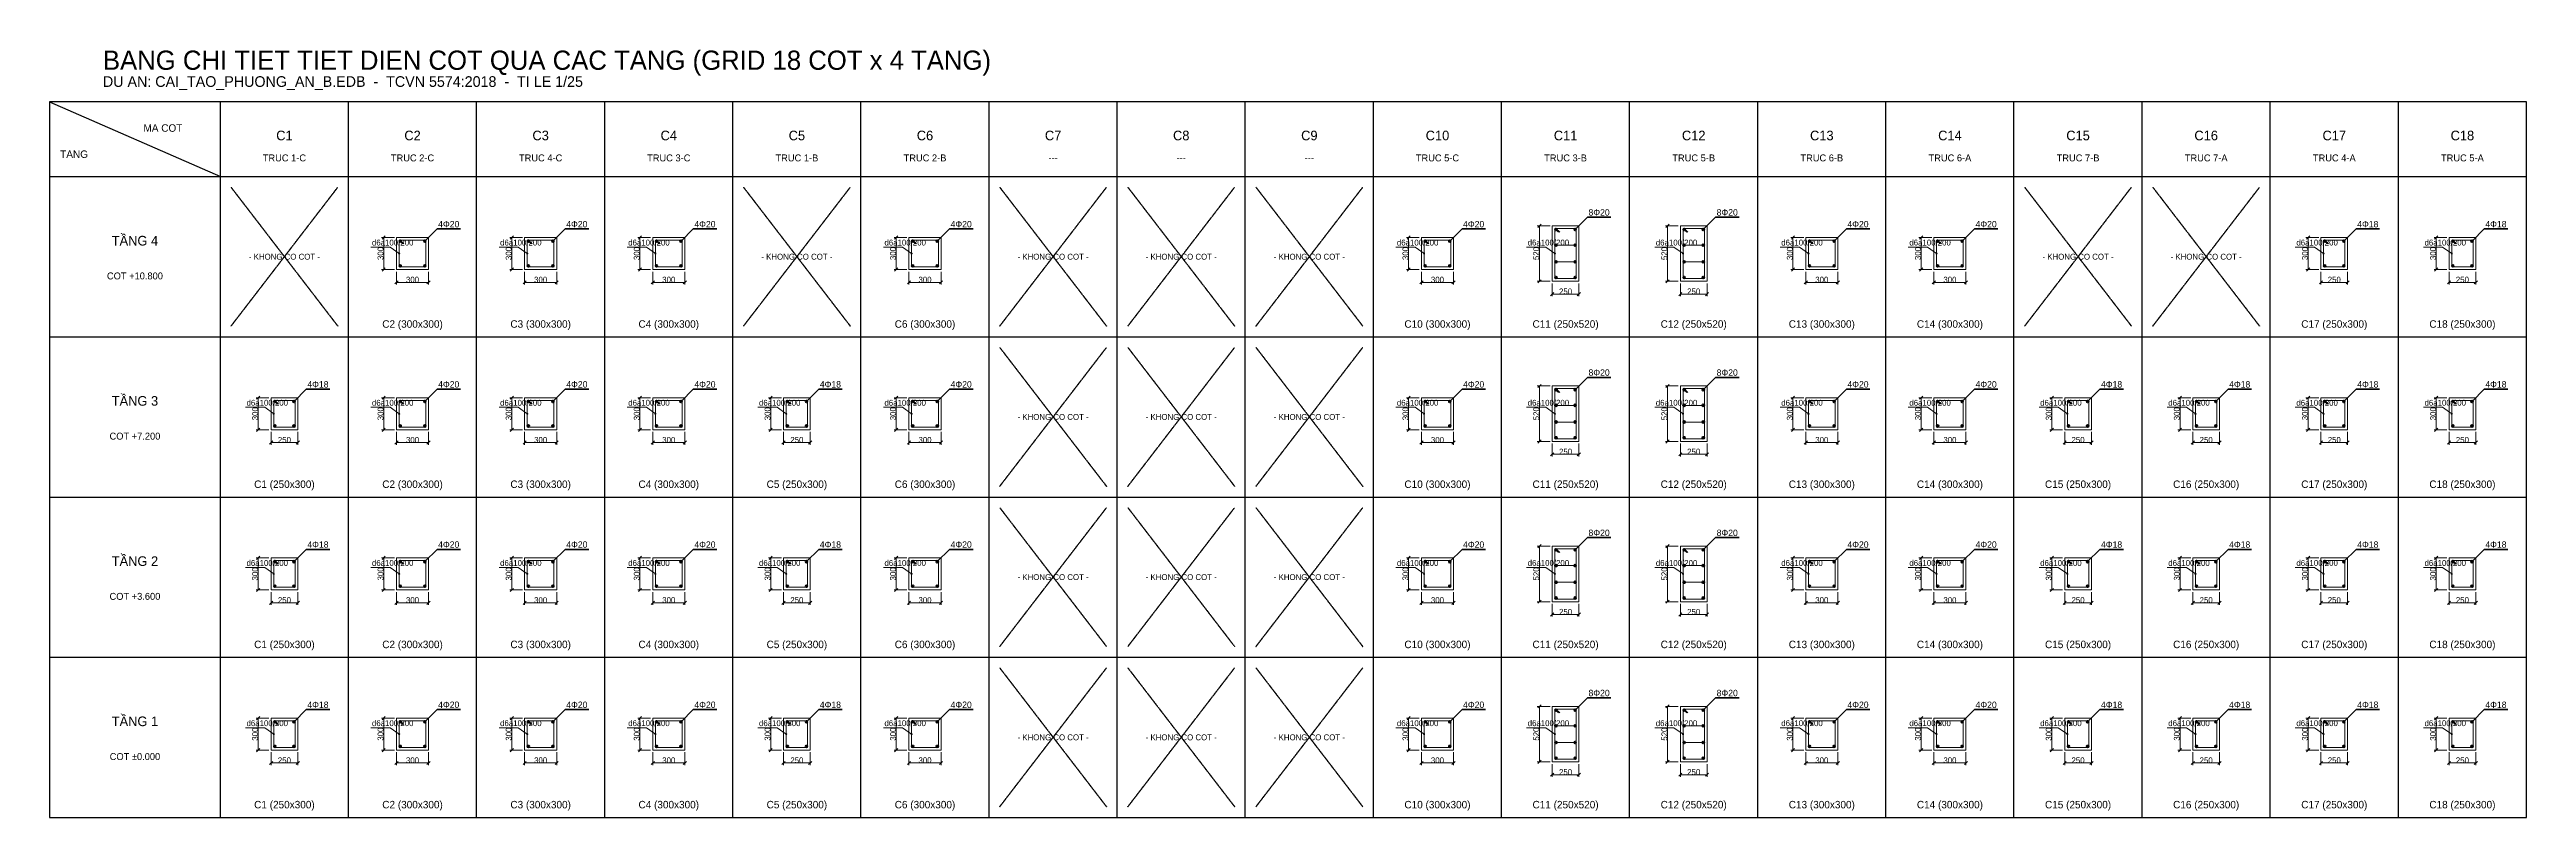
# Model space of a CAD drawing. Header units: metres. Extents: x 0 to 23200, y 0 to 7190.
import ezdxf
from ezdxf.enums import TextEntityAlignment as Align

# ---------------------------------------------------------------- set-up
doc = ezdxf.new("R2010")
doc.units = ezdxf.units.M
doc.linetypes.add('DASHED', pattern=[1.524, 1.27, -0.254])
for name, color, linetype, lineweight in [('BE_TONG', 7, 'Continuous', 15), ('COT_DAI', 4, 'Continuous', 15), ('DIM', 3, 'Continuous', 9), ('KHUNG_GRID', 8, 'Continuous', 25), ('TEXT', 7, 'Continuous', 15), ('THEP_CHU', 1, 'Continuous', 50)]:
    doc.layers.add(name, color=color, linetype=linetype, lineweight=lineweight)

msp = doc.modelspace()

# ---------------------------------------------------------------- hatches: boundary and pattern name
at = {"layer": 'THEP_CHU'}
for points in [[(3275, 5395), (3285, 5405), (3295, 5395), (3285, 5385)], [(3505, 5395), (3515, 5405), (3525, 5395), (3515, 5385)], [(4475, 5395), (4485, 5405), (4495, 5395), (4485, 5385)], [(4705, 5395), (4715, 5405), (4725, 5395), (4715, 5385)], [(5675, 5395), (5685, 5405), (5695, 5395), (5685, 5385)], [(5905, 5395), (5915, 5405), (5925, 5395), (5915, 5385)], [(8075, 5395), (8085, 5405), (8095, 5395), (8085, 5385)], [(8305, 5395), (8315, 5405), (8325, 5395), (8315, 5385)], [(12875, 5395), (12885, 5405), (12895, 5395), (12885, 5385)], [(13105, 5395), (13115, 5405), (13125, 5395), (13115, 5385)], [(14100, 5505), (14110, 5515), (14120, 5505), (14110, 5495)], [(14100, 5358), (14110, 5368), (14120, 5358), (14110, 5348)], [(14280, 5505), (14290, 5515), (14300, 5505), (14290, 5495)], [(14280, 5358), (14290, 5368), (14300, 5358), (14290, 5348)], [(15300, 5505), (15310, 5515), (15320, 5505), (15310, 5495)], [(15300, 5358), (15310, 5368), (15320, 5358), (15310, 5348)], [(15480, 5505), (15490, 5515), (15500, 5505), (15490, 5495)], [(15480, 5358), (15490, 5368), (15500, 5358), (15490, 5348)], [(16475, 5395), (16485, 5405), (16495, 5395), (16485, 5385)], [(16705, 5395), (16715, 5405), (16725, 5395), (16715, 5385)], [(17675, 5395), (17685, 5405), (17695, 5395), (17685, 5385)], [(17905, 5395), (17915, 5405), (17925, 5395), (17915, 5385)], [(21300, 5395), (21310, 5405), (21320, 5395), (21310, 5385)], [(21480, 5395), (21490, 5405), (21500, 5395), (21490, 5385)], [(22500, 5395), (22510, 5405), (22520, 5395), (22510, 5385)], [(22680, 5395), (22690, 5405), (22700, 5395), (22690, 5385)], [(3275, 5165), (3285, 5175), (3295, 5165), (3285, 5155)], [(3505, 5165), (3515, 5175), (3525, 5165), (3515, 5155)], [(4475, 5165), (4485, 5175), (4495, 5165), (4485, 5155)], [(4705, 5165), (4715, 5175), (4725, 5165), (4715, 5155)], [(5675, 5165), (5685, 5175), (5695, 5165), (5685, 5155)], [(5905, 5165), (5915, 5175), (5925, 5165), (5915, 5155)], [(8075, 5165), (8085, 5175), (8095, 5165), (8085, 5155)], [(8305, 5165), (8315, 5175), (8325, 5165), (8315, 5155)], [(12875, 5165), (12885, 5175), (12895, 5165), (12885, 5155)], [(13105, 5165), (13115, 5175), (13125, 5165), (13115, 5155)], [(14100, 5202), (14110, 5212), (14120, 5202), (14110, 5192)], [(14280, 5202), (14290, 5212), (14300, 5202), (14290, 5192)], [(15300, 5202), (15310, 5212), (15320, 5202), (15310, 5192)], [(15480, 5202), (15490, 5212), (15500, 5202), (15490, 5192)], [(16475, 5165), (16485, 5175), (16495, 5165), (16485, 5155)], [(16705, 5165), (16715, 5175), (16725, 5165), (16715, 5155)], [(17675, 5165), (17685, 5175), (17695, 5165), (17685, 5155)], [(17905, 5165), (17915, 5175), (17925, 5165), (17915, 5155)], [(21300, 5165), (21310, 5175), (21320, 5165), (21310, 5155)], [(21480, 5165), (21490, 5175), (21500, 5165), (21490, 5155)], [(22500, 5165), (22510, 5175), (22520, 5165), (22510, 5155)], [(22680, 5165), (22690, 5175), (22700, 5165), (22690, 5155)], [(14100, 5055), (14110, 5065), (14120, 5055), (14110, 5045)], [(14280, 5055), (14290, 5065), (14300, 5055), (14290, 5045)], [(15300, 5055), (15310, 5065), (15320, 5055), (15310, 5045)], [(15480, 5055), (15490, 5065), (15500, 5055), (15490, 5045)], [(14100, 4005), (14110, 4015), (14120, 4005), (14110, 3995)], [(14280, 4005), (14290, 4015), (14300, 4005), (14290, 3995)], [(15300, 4005), (15310, 4015), (15320, 4005), (15310, 3995)], [(15480, 4005), (15490, 4015), (15500, 4005), (15490, 3995)], [(2100, 3895), (2110, 3905), (2120, 3895), (2110, 3885)], [(2280, 3895), (2290, 3905), (2300, 3895), (2290, 3885)], [(3275, 3895), (3285, 3905), (3295, 3895), (3285, 3885)], [(3505, 3895), (3515, 3905), (3525, 3895), (3515, 3885)], [(4475, 3895), (4485, 3905), (4495, 3895), (4485, 3885)], [(4705, 3895), (4715, 3905), (4725, 3895), (4715, 3885)], [(5675, 3895), (5685, 3905), (5695, 3895), (5685, 3885)], [(5905, 3895), (5915, 3905), (5925, 3895), (5915, 3885)], [(6900, 3895), (6910, 3905), (6920, 3895), (6910, 3885)], [(7080, 3895), (7090, 3905), (7100, 3895), (7090, 3885)], [(8075, 3895), (8085, 3905), (8095, 3895), (8085, 3885)], [(8305, 3895), (8315, 3905), (8325, 3895), (8315, 3885)], [(12875, 3895), (12885, 3905), (12895, 3895), (12885, 3885)], [(13105, 3895), (13115, 3905), (13125, 3895), (13115, 3885)], [(14100, 3858), (14110, 3868), (14120, 3858), (14110, 3848)], [(14280, 3858), (14290, 3868), (14300, 3858), (14290, 3848)], [(15300, 3858), (15310, 3868), (15320, 3858), (15310, 3848)], [(15480, 3858), (15490, 3868), (15500, 3858), (15490, 3848)], [(16475, 3895), (16485, 3905), (16495, 3895), (16485, 3885)], [(16705, 3895), (16715, 3905), (16725, 3895), (16715, 3885)], [(17675, 3895), (17685, 3905), (17695, 3895), (17685, 3885)], [(17905, 3895), (17915, 3905), (17925, 3895), (17915, 3885)], [(18900, 3895), (18910, 3905), (18920, 3895), (18910, 3885)], [(19080, 3895), (19090, 3905), (19100, 3895), (19090, 3885)], [(20100, 3895), (20110, 3905), (20120, 3895), (20110, 3885)], [(20280, 3895), (20290, 3905), (20300, 3895), (20290, 3885)], [(21300, 3895), (21310, 3905), (21320, 3895), (21310, 3885)], [(21480, 3895), (21490, 3905), (21500, 3895), (21490, 3885)], [(22500, 3895), (22510, 3905), (22520, 3895), (22510, 3885)], [(22680, 3895), (22690, 3905), (22700, 3895), (22690, 3885)], [(2100, 3665), (2110, 3675), (2120, 3665), (2110, 3655)], [(2280, 3665), (2290, 3675), (2300, 3665), (2290, 3655)], [(3275, 3665), (3285, 3675), (3295, 3665), (3285, 3655)], [(3505, 3665), (3515, 3675), (3525, 3665), (3515, 3655)], [(4475, 3665), (4485, 3675), (4495, 3665), (4485, 3655)], [(4705, 3665), (4715, 3675), (4725, 3665), (4715, 3655)], [(5675, 3665), (5685, 3675), (5695, 3665), (5685, 3655)], [(5905, 3665), (5915, 3675), (5925, 3665), (5915, 3655)], [(6900, 3665), (6910, 3675), (6920, 3665), (6910, 3655)], [(7080, 3665), (7090, 3675), (7100, 3665), (7090, 3655)], [(8075, 3665), (8085, 3675), (8095, 3665), (8085, 3655)], [(8305, 3665), (8315, 3675), (8325, 3665), (8315, 3655)], [(12875, 3665), (12885, 3675), (12895, 3665), (12885, 3655)], [(13105, 3665), (13115, 3675), (13125, 3665), (13115, 3655)], [(14100, 3702), (14110, 3712), (14120, 3702), (14110, 3692)], [(14100, 3555), (14110, 3565), (14120, 3555), (14110, 3545)], [(14280, 3702), (14290, 3712), (14300, 3702), (14290, 3692)], [(14280, 3555), (14290, 3565), (14300, 3555), (14290, 3545)], [(15300, 3702), (15310, 3712), (15320, 3702), (15310, 3692)], [(15300, 3555), (15310, 3565), (15320, 3555), (15310, 3545)], [(15480, 3702), (15490, 3712), (15500, 3702), (15490, 3692)], [(15480, 3555), (15490, 3565), (15500, 3555), (15490, 3545)], [(16475, 3665), (16485, 3675), (16495, 3665), (16485, 3655)], [(16705, 3665), (16715, 3675), (16725, 3665), (16715, 3655)], [(17675, 3665), (17685, 3675), (17695, 3665), (17685, 3655)], [(17905, 3665), (17915, 3675), (17925, 3665), (17915, 3655)], [(18900, 3665), (18910, 3675), (18920, 3665), (18910, 3655)], [(19080, 3665), (19090, 3675), (19100, 3665), (19090, 3655)], [(20100, 3665), (20110, 3675), (20120, 3665), (20110, 3655)], [(20280, 3665), (20290, 3675), (20300, 3665), (20290, 3655)], [(21300, 3665), (21310, 3675), (21320, 3665), (21310, 3655)], [(21480, 3665), (21490, 3675), (21500, 3665), (21490, 3655)], [(22500, 3665), (22510, 3675), (22520, 3665), (22510, 3655)], [(22680, 3665), (22690, 3675), (22700, 3665), (22690, 3655)], [(2100, 2395), (2110, 2405), (2120, 2395), (2110, 2385)], [(2280, 2395), (2290, 2405), (2300, 2395), (2290, 2385)], [(3275, 2395), (3285, 2405), (3295, 2395), (3285, 2385)], [(3505, 2395), (3515, 2405), (3525, 2395), (3515, 2385)], [(4475, 2395), (4485, 2405), (4495, 2395), (4485, 2385)], [(4705, 2395), (4715, 2405), (4725, 2395), (4715, 2385)], [(5675, 2395), (5685, 2405), (5695, 2395), (5685, 2385)], [(5905, 2395), (5915, 2405), (5925, 2395), (5915, 2385)], [(6900, 2395), (6910, 2405), (6920, 2395), (6910, 2385)], [(7080, 2395), (7090, 2405), (7100, 2395), (7090, 2385)], [(8075, 2395), (8085, 2405), (8095, 2395), (8085, 2385)], [(8305, 2395), (8315, 2405), (8325, 2395), (8315, 2385)], [(12875, 2395), (12885, 2405), (12895, 2395), (12885, 2385)], [(13105, 2395), (13115, 2405), (13125, 2395), (13115, 2385)], [(14100, 2505), (14110, 2515), (14120, 2505), (14110, 2495)], [(14100, 2358), (14110, 2368), (14120, 2358), (14110, 2348)], [(14280, 2505), (14290, 2515), (14300, 2505), (14290, 2495)], [(14280, 2358), (14290, 2368), (14300, 2358), (14290, 2348)], [(15300, 2505), (15310, 2515), (15320, 2505), (15310, 2495)], [(15300, 2358), (15310, 2368), (15320, 2358), (15310, 2348)], [(15480, 2505), (15490, 2515), (15500, 2505), (15490, 2495)], [(15480, 2358), (15490, 2368), (15500, 2358), (15490, 2348)], [(16475, 2395), (16485, 2405), (16495, 2395), (16485, 2385)], [(16705, 2395), (16715, 2405), (16725, 2395), (16715, 2385)], [(17675, 2395), (17685, 2405), (17695, 2395), (17685, 2385)], [(17905, 2395), (17915, 2405), (17925, 2395), (17915, 2385)], [(18900, 2395), (18910, 2405), (18920, 2395), (18910, 2385)], [(19080, 2395), (19090, 2405), (19100, 2395), (19090, 2385)], [(20100, 2395), (20110, 2405), (20120, 2395), (20110, 2385)], [(20280, 2395), (20290, 2405), (20300, 2395), (20290, 2385)], [(21300, 2395), (21310, 2405), (21320, 2395), (21310, 2385)], [(21480, 2395), (21490, 2405), (21500, 2395), (21490, 2385)], [(22500, 2395), (22510, 2405), (22520, 2395), (22510, 2385)], [(22680, 2395), (22690, 2405), (22700, 2395), (22690, 2385)], [(2100, 2165), (2110, 2175), (2120, 2165), (2110, 2155)], [(2280, 2165), (2290, 2175), (2300, 2165), (2290, 2155)], [(3275, 2165), (3285, 2175), (3295, 2165), (3285, 2155)], [(3505, 2165), (3515, 2175), (3525, 2165), (3515, 2155)], [(4475, 2165), (4485, 2175), (4495, 2165), (4485, 2155)], [(4705, 2165), (4715, 2175), (4725, 2165), (4715, 2155)], [(5675, 2165), (5685, 2175), (5695, 2165), (5685, 2155)], [(5905, 2165), (5915, 2175), (5925, 2165), (5915, 2155)], [(6900, 2165), (6910, 2175), (6920, 2165), (6910, 2155)], [(7080, 2165), (7090, 2175), (7100, 2165), (7090, 2155)], [(8075, 2165), (8085, 2175), (8095, 2165), (8085, 2155)], [(8305, 2165), (8315, 2175), (8325, 2165), (8315, 2155)], [(12875, 2165), (12885, 2175), (12895, 2165), (12885, 2155)], [(13105, 2165), (13115, 2175), (13125, 2165), (13115, 2155)], [(14100, 2202), (14110, 2212), (14120, 2202), (14110, 2192)], [(14280, 2202), (14290, 2212), (14300, 2202), (14290, 2192)], [(15300, 2202), (15310, 2212), (15320, 2202), (15310, 2192)], [(15480, 2202), (15490, 2212), (15500, 2202), (15490, 2192)], [(16475, 2165), (16485, 2175), (16495, 2165), (16485, 2155)], [(16705, 2165), (16715, 2175), (16725, 2165), (16715, 2155)], [(17675, 2165), (17685, 2175), (17695, 2165), (17685, 2155)], [(17905, 2165), (17915, 2175), (17925, 2165), (17915, 2155)], [(18900, 2165), (18910, 2175), (18920, 2165), (18910, 2155)], [(19080, 2165), (19090, 2175), (19100, 2165), (19090, 2155)], [(20100, 2165), (20110, 2175), (20120, 2165), (20110, 2155)], [(20280, 2165), (20290, 2175), (20300, 2165), (20290, 2155)], [(21300, 2165), (21310, 2175), (21320, 2165), (21310, 2155)], [(21480, 2165), (21490, 2175), (21500, 2165), (21490, 2155)], [(22500, 2165), (22510, 2175), (22520, 2165), (22510, 2155)], [(22680, 2165), (22690, 2175), (22700, 2165), (22690, 2155)], [(14100, 2055), (14110, 2065), (14120, 2055), (14110, 2045)], [(14280, 2055), (14290, 2065), (14300, 2055), (14290, 2045)], [(15300, 2055), (15310, 2065), (15320, 2055), (15310, 2045)], [(15480, 2055), (15490, 2065), (15500, 2055), (15490, 2045)], [(14100, 1005), (14110, 1015), (14120, 1005), (14110, 995)], [(14280, 1005), (14290, 1015), (14300, 1005), (14290, 995)], [(15300, 1005), (15310, 1015), (15320, 1005), (15310, 995)], [(15480, 1005), (15490, 1015), (15500, 1005), (15490, 995)], [(2100, 895), (2110, 905), (2120, 895), (2110, 885)], [(2280, 895), (2290, 905), (2300, 895), (2290, 885)], [(3275, 895), (3285, 905), (3295, 895), (3285, 885)], [(3505, 895), (3515, 905), (3525, 895), (3515, 885)], [(4475, 895), (4485, 905), (4495, 895), (4485, 885)], [(4705, 895), (4715, 905), (4725, 895), (4715, 885)], [(5675, 895), (5685, 905), (5695, 895), (5685, 885)], [(5905, 895), (5915, 905), (5925, 895), (5915, 885)], [(6900, 895), (6910, 905), (6920, 895), (6910, 885)], [(7080, 895), (7090, 905), (7100, 895), (7090, 885)], [(8075, 895), (8085, 905), (8095, 895), (8085, 885)], [(8305, 895), (8315, 905), (8325, 895), (8315, 885)], [(12875, 895), (12885, 905), (12895, 895), (12885, 885)], [(13105, 895), (13115, 905), (13125, 895), (13115, 885)], [(14100, 858), (14110, 868), (14120, 858), (14110, 848)], [(14100, 702), (14110, 712), (14120, 702), (14110, 692)], [(14280, 858), (14290, 868), (14300, 858), (14290, 848)], [(14280, 702), (14290, 712), (14300, 702), (14290, 692)], [(15300, 858), (15310, 868), (15320, 858), (15310, 848)], [(15300, 702), (15310, 712), (15320, 702), (15310, 692)], [(15480, 858), (15490, 868), (15500, 858), (15490, 848)], [(15480, 702), (15490, 712), (15500, 702), (15490, 692)], [(16475, 895), (16485, 905), (16495, 895), (16485, 885)], [(16705, 895), (16715, 905), (16725, 895), (16715, 885)], [(17675, 895), (17685, 905), (17695, 895), (17685, 885)], [(17905, 895), (17915, 905), (17925, 895), (17915, 885)], [(18900, 895), (18910, 905), (18920, 895), (18910, 885)], [(19080, 895), (19090, 905), (19100, 895), (19090, 885)], [(20100, 895), (20110, 905), (20120, 895), (20110, 885)], [(20280, 895), (20290, 905), (20300, 895), (20290, 885)], [(21300, 895), (21310, 905), (21320, 895), (21310, 885)], [(21480, 895), (21490, 905), (21500, 895), (21490, 885)], [(22500, 895), (22510, 905), (22520, 895), (22510, 885)], [(22680, 895), (22690, 905), (22700, 895), (22690, 885)], [(2100, 665), (2110, 675), (2120, 665), (2110, 655)], [(2280, 665), (2290, 675), (2300, 665), (2290, 655)], [(3275, 665), (3285, 675), (3295, 665), (3285, 655)], [(3505, 665), (3515, 675), (3525, 665), (3515, 655)], [(4475, 665), (4485, 675), (4495, 665), (4485, 655)], [(4705, 665), (4715, 675), (4725, 665), (4715, 655)], [(5675, 665), (5685, 675), (5695, 665), (5685, 655)], [(5905, 665), (5915, 675), (5925, 665), (5915, 655)], [(6900, 665), (6910, 675), (6920, 665), (6910, 655)], [(7080, 665), (7090, 675), (7100, 665), (7090, 655)], [(8075, 665), (8085, 675), (8095, 665), (8085, 655)], [(8305, 665), (8315, 675), (8325, 665), (8315, 655)], [(12875, 665), (12885, 675), (12895, 665), (12885, 655)], [(13105, 665), (13115, 675), (13125, 665), (13115, 655)], [(14100, 555), (14110, 565), (14120, 555), (14110, 545)], [(14280, 555), (14290, 565), (14300, 555), (14290, 545)], [(15300, 555), (15310, 565), (15320, 555), (15310, 545)], [(15480, 555), (15490, 565), (15500, 555), (15490, 545)], [(16475, 665), (16485, 675), (16495, 665), (16485, 655)], [(16705, 665), (16715, 675), (16725, 665), (16715, 655)], [(17675, 665), (17685, 675), (17695, 665), (17685, 655)], [(17905, 665), (17915, 675), (17925, 665), (17915, 655)], [(18900, 665), (18910, 675), (18920, 665), (18910, 655)], [(19080, 665), (19090, 675), (19100, 665), (19090, 655)], [(20100, 665), (20110, 675), (20120, 665), (20110, 655)], [(20280, 665), (20290, 675), (20300, 665), (20290, 655)], [(21300, 665), (21310, 675), (21320, 665), (21310, 655)], [(21480, 665), (21490, 675), (21500, 665), (21490, 655)], [(22500, 665), (22510, 675), (22520, 665), (22510, 655)], [(22680, 665), (22690, 675), (22700, 665), (22690, 655)]]:
    msp.add_hatch(color=1, dxfattribs=at).paths.add_polyline_path(points)

# ---------------------------------------------------------------- linework, layer by layer
at = {"layer": 'BE_TONG'}
for points in [[(3250, 5130), (3550, 5130), (3550, 5430), (3250, 5430), (3250, 5130)], [(4450, 5130), (4750, 5130), (4750, 5430), (4450, 5430), (4450, 5130)], [(5650, 5130), (5950, 5130), (5950, 5430), (5650, 5430), (5650, 5130)], [(8050, 5130), (8350, 5130), (8350, 5430), (8050, 5430), (8050, 5130)], [(12850, 5130), (13150, 5130), (13150, 5430), (12850, 5430), (12850, 5130)], [(14075, 5020), (14325, 5020), (14325, 5540), (14075, 5540), (14075, 5020)], [(15275, 5020), (15525, 5020), (15525, 5540), (15275, 5540), (15275, 5020)], [(16450, 5130), (16750, 5130), (16750, 5430), (16450, 5430), (16450, 5130)], [(17650, 5130), (17950, 5130), (17950, 5430), (17650, 5430), (17650, 5130)], [(21275, 5130), (21525, 5130), (21525, 5430), (21275, 5430), (21275, 5130)], [(22475, 5130), (22725, 5130), (22725, 5430), (22475, 5430), (22475, 5130)], [(14075, 3520), (14325, 3520), (14325, 4040), (14075, 4040), (14075, 3520)], [(15275, 3520), (15525, 3520), (15525, 4040), (15275, 4040), (15275, 3520)], [(2075, 3630), (2325, 3630), (2325, 3930), (2075, 3930), (2075, 3630)], [(3250, 3630), (3550, 3630), (3550, 3930), (3250, 3930), (3250, 3630)], [(4450, 3630), (4750, 3630), (4750, 3930), (4450, 3930), (4450, 3630)], [(5650, 3630), (5950, 3630), (5950, 3930), (5650, 3930), (5650, 3630)], [(6875, 3630), (7125, 3630), (7125, 3930), (6875, 3930), (6875, 3630)], [(8050, 3630), (8350, 3630), (8350, 3930), (8050, 3930), (8050, 3630)], [(12850, 3630), (13150, 3630), (13150, 3930), (12850, 3930), (12850, 3630)], [(16450, 3630), (16750, 3630), (16750, 3930), (16450, 3930), (16450, 3630)], [(17650, 3630), (17950, 3630), (17950, 3930), (17650, 3930), (17650, 3630)], [(18875, 3630), (19125, 3630), (19125, 3930), (18875, 3930), (18875, 3630)], [(20075, 3630), (20325, 3630), (20325, 3930), (20075, 3930), (20075, 3630)], [(21275, 3630), (21525, 3630), (21525, 3930), (21275, 3930), (21275, 3630)], [(22475, 3630), (22725, 3630), (22725, 3930), (22475, 3930), (22475, 3630)], [(2075, 2130), (2325, 2130), (2325, 2430), (2075, 2430), (2075, 2130)], [(3250, 2130), (3550, 2130), (3550, 2430), (3250, 2430), (3250, 2130)], [(4450, 2130), (4750, 2130), (4750, 2430), (4450, 2430), (4450, 2130)], [(5650, 2130), (5950, 2130), (5950, 2430), (5650, 2430), (5650, 2130)], [(6875, 2130), (7125, 2130), (7125, 2430), (6875, 2430), (6875, 2130)], [(8050, 2130), (8350, 2130), (8350, 2430), (8050, 2430), (8050, 2130)], [(12850, 2130), (13150, 2130), (13150, 2430), (12850, 2430), (12850, 2130)], [(14075, 2020), (14325, 2020), (14325, 2540), (14075, 2540), (14075, 2020)], [(15275, 2020), (15525, 2020), (15525, 2540), (15275, 2540), (15275, 2020)], [(16450, 2130), (16750, 2130), (16750, 2430), (16450, 2430), (16450, 2130)], [(17650, 2130), (17950, 2130), (17950, 2430), (17650, 2430), (17650, 2130)], [(18875, 2130), (19125, 2130), (19125, 2430), (18875, 2430), (18875, 2130)], [(20075, 2130), (20325, 2130), (20325, 2430), (20075, 2430), (20075, 2130)], [(21275, 2130), (21525, 2130), (21525, 2430), (21275, 2430), (21275, 2130)], [(22475, 2130), (22725, 2130), (22725, 2430), (22475, 2430), (22475, 2130)], [(2075, 630), (2325, 630), (2325, 930), (2075, 930), (2075, 630)], [(3250, 630), (3550, 630), (3550, 930), (3250, 930), (3250, 630)], [(4450, 630), (4750, 630), (4750, 930), (4450, 930), (4450, 630)], [(5650, 630), (5950, 630), (5950, 930), (5650, 930), (5650, 630)], [(6875, 630), (7125, 630), (7125, 930), (6875, 930), (6875, 630)], [(8050, 630), (8350, 630), (8350, 930), (8050, 930), (8050, 630)], [(12850, 630), (13150, 630), (13150, 930), (12850, 930), (12850, 630)], [(14075, 520), (14325, 520), (14325, 1040), (14075, 1040), (14075, 520)], [(15275, 520), (15525, 520), (15525, 1040), (15275, 1040), (15275, 520)], [(16450, 630), (16750, 630), (16750, 930), (16450, 930), (16450, 630)], [(17650, 630), (17950, 630), (17950, 930), (17650, 930), (17650, 630)], [(18875, 630), (19125, 630), (19125, 930), (18875, 930), (18875, 630)], [(20075, 630), (20325, 630), (20325, 930), (20075, 930), (20075, 630)], [(21275, 630), (21525, 630), (21525, 930), (21275, 930), (21275, 630)], [(22475, 630), (22725, 630), (22725, 930), (22475, 930), (22475, 630)]]:
    msp.add_lwpolyline(points, dxfattribs=at)
at = {"layer": 'COT_DAI'}
for p, q in [((3190, 5340), (3010, 5340)), ((3275, 5280), (3190, 5340)), ((3275, 5405), (3310, 5370)), ((3285, 5405), (3320, 5370)), ((4390, 5340), (4210, 5340)), ((4475, 5280), (4390, 5340)), ((4475, 5405), (4510, 5370)), ((4485, 5405), (4520, 5370)), ((5590, 5340), (5410, 5340)), ((5675, 5280), (5590, 5340)), ((5675, 5405), (5710, 5370)), ((5685, 5405), (5720, 5370)), ((7990, 5340), (7810, 5340)), ((8075, 5280), (7990, 5340)), ((8075, 5405), (8110, 5370)), ((8085, 5405), (8120, 5370)), ((12790, 5340), (12610, 5340)), ((12875, 5280), (12790, 5340)), ((12875, 5405), (12910, 5370)), ((12885, 5405), (12920, 5370)), ((14015, 5340), (13835, 5340)), ((14100, 5280), (14015, 5340)), ((14100, 5515), (14135, 5480)), ((14100, 5358), (14300, 5358)), ((14110, 5515), (14145, 5480)), ((15215, 5340), (15035, 5340)), ((15300, 5280), (15215, 5340)), ((15300, 5515), (15335, 5480)), ((15300, 5358), (15500, 5358)), ((15310, 5515), (15345, 5480)), ((16390, 5340), (16210, 5340)), ((16475, 5280), (16390, 5340)), ((16475, 5405), (16510, 5370)), ((16485, 5405), (16520, 5370)), ((17590, 5340), (17410, 5340)), ((17675, 5280), (17590, 5340)), ((17675, 5405), (17710, 5370)), ((17685, 5405), (17720, 5370)), ((21215, 5340), (21035, 5340)), ((21300, 5280), (21215, 5340)), ((21300, 5405), (21335, 5370)), ((21310, 5405), (21345, 5370)), ((22415, 5340), (22235, 5340)), ((22500, 5280), (22415, 5340)), ((22500, 5405), (22535, 5370)), ((22510, 5405), (22545, 5370)), ((14100, 5202), (14300, 5202)), ((15300, 5202), (15500, 5202)), ((14100, 4015), (14135, 3980)), ((14110, 4015), (14145, 3980)), ((15300, 4015), (15335, 3980)), ((15310, 4015), (15345, 3980)), ((2015, 3840), (1835, 3840)), ((2100, 3780), (2015, 3840)), ((2100, 3905), (2135, 3870)), ((2110, 3905), (2145, 3870)), ((3190, 3840), (3010, 3840)), ((3275, 3780), (3190, 3840)), ((3275, 3905), (3310, 3870)), ((3285, 3905), (3320, 3870)), ((4390, 3840), (4210, 3840)), ((4475, 3780), (4390, 3840)), ((4475, 3905), (4510, 3870)), ((4485, 3905), (4520, 3870)), ((5590, 3840), (5410, 3840)), ((5675, 3780), (5590, 3840)), ((5675, 3905), (5710, 3870)), ((5685, 3905), (5720, 3870)), ((6815, 3840), (6635, 3840)), ((6900, 3780), (6815, 3840)), ((6900, 3905), (6935, 3870)), ((6910, 3905), (6945, 3870)), ((7990, 3840), (7810, 3840)), ((8075, 3780), (7990, 3840)), ((8075, 3905), (8110, 3870)), ((8085, 3905), (8120, 3870)), ((12790, 3840), (12610, 3840)), ((12875, 3780), (12790, 3840)), ((12875, 3905), (12910, 3870)), ((12885, 3905), (12920, 3870)), ((14015, 3840), (13835, 3840)), ((14100, 3780), (14015, 3840)), ((14100, 3858), (14300, 3858)), ((15215, 3840), (15035, 3840)), ((15300, 3780), (15215, 3840)), ((15300, 3858), (15500, 3858)), ((16390, 3840), (16210, 3840)), ((16475, 3780), (16390, 3840)), ((16475, 3905), (16510, 3870)), ((16485, 3905), (16520, 3870)), ((17590, 3840), (17410, 3840)), ((17675, 3780), (17590, 3840)), ((17675, 3905), (17710, 3870)), ((17685, 3905), (17720, 3870)), ((18815, 3840), (18635, 3840)), ((18900, 3780), (18815, 3840)), ((18900, 3905), (18935, 3870)), ((18910, 3905), (18945, 3870)), ((20015, 3840), (19835, 3840)), ((20100, 3780), (20015, 3840)), ((20100, 3905), (20135, 3870)), ((20110, 3905), (20145, 3870)), ((21215, 3840), (21035, 3840)), ((21300, 3780), (21215, 3840)), ((21300, 3905), (21335, 3870)), ((21310, 3905), (21345, 3870)), ((22415, 3840), (22235, 3840)), ((22500, 3780), (22415, 3840)), ((22500, 3905), (22535, 3870)), ((22510, 3905), (22545, 3870)), ((14100, 3702), (14300, 3702)), ((15300, 3702), (15500, 3702)), ((2015, 2340), (1835, 2340)), ((2100, 2280), (2015, 2340)), ((2100, 2405), (2135, 2370)), ((2110, 2405), (2145, 2370)), ((3190, 2340), (3010, 2340)), ((3275, 2280), (3190, 2340)), ((3275, 2405), (3310, 2370)), ((3285, 2405), (3320, 2370)), ((4390, 2340), (4210, 2340)), ((4475, 2280), (4390, 2340)), ((4475, 2405), (4510, 2370)), ((4485, 2405), (4520, 2370)), ((5590, 2340), (5410, 2340)), ((5675, 2280), (5590, 2340)), ((5675, 2405), (5710, 2370)), ((5685, 2405), (5720, 2370)), ((6815, 2340), (6635, 2340)), ((6900, 2280), (6815, 2340)), ((6900, 2405), (6935, 2370)), ((6910, 2405), (6945, 2370)), ((7990, 2340), (7810, 2340)), ((8075, 2280), (7990, 2340)), ((8075, 2405), (8110, 2370)), ((8085, 2405), (8120, 2370)), ((12790, 2340), (12610, 2340)), ((12875, 2280), (12790, 2340)), ((12875, 2405), (12910, 2370)), ((12885, 2405), (12920, 2370)), ((14015, 2340), (13835, 2340)), ((14100, 2280), (14015, 2340)), ((14100, 2515), (14135, 2480)), ((14100, 2358), (14300, 2358)), ((14110, 2515), (14145, 2480)), ((15215, 2340), (15035, 2340)), ((15300, 2280), (15215, 2340)), ((15300, 2515), (15335, 2480)), ((15300, 2358), (15500, 2358)), ((15310, 2515), (15345, 2480)), ((16390, 2340), (16210, 2340)), ((16475, 2280), (16390, 2340)), ((16475, 2405), (16510, 2370)), ((16485, 2405), (16520, 2370)), ((17590, 2340), (17410, 2340)), ((17675, 2280), (17590, 2340)), ((17675, 2405), (17710, 2370)), ((17685, 2405), (17720, 2370)), ((18815, 2340), (18635, 2340)), ((18900, 2280), (18815, 2340)), ((18900, 2405), (18935, 2370)), ((18910, 2405), (18945, 2370)), ((20015, 2340), (19835, 2340)), ((20100, 2280), (20015, 2340)), ((20100, 2405), (20135, 2370)), ((20110, 2405), (20145, 2370)), ((21215, 2340), (21035, 2340)), ((21300, 2280), (21215, 2340)), ((21300, 2405), (21335, 2370)), ((21310, 2405), (21345, 2370)), ((22415, 2340), (22235, 2340)), ((22500, 2280), (22415, 2340)), ((22500, 2405), (22535, 2370)), ((22510, 2405), (22545, 2370)), ((14100, 2202), (14300, 2202)), ((15300, 2202), (15500, 2202)), ((14100, 1015), (14135, 980)), ((14110, 1015), (14145, 980)), ((15300, 1015), (15335, 980)), ((15310, 1015), (15345, 980)), ((2015, 840), (1835, 840)), ((2100, 780), (2015, 840)), ((2100, 905), (2135, 870)), ((2110, 905), (2145, 870)), ((3190, 840), (3010, 840)), ((3275, 780), (3190, 840)), ((3275, 905), (3310, 870)), ((3285, 905), (3320, 870)), ((4390, 840), (4210, 840)), ((4475, 780), (4390, 840)), ((4475, 905), (4510, 870)), ((4485, 905), (4520, 870)), ((5590, 840), (5410, 840)), ((5675, 780), (5590, 840)), ((5675, 905), (5710, 870)), ((5685, 905), (5720, 870)), ((6815, 840), (6635, 840)), ((6900, 780), (6815, 840)), ((6900, 905), (6935, 870)), ((6910, 905), (6945, 870)), ((7990, 840), (7810, 840)), ((8075, 780), (7990, 840)), ((8075, 905), (8110, 870)), ((8085, 905), (8120, 870)), ((12790, 840), (12610, 840)), ((12875, 780), (12790, 840)), ((12875, 905), (12910, 870)), ((12885, 905), (12920, 870)), ((14015, 840), (13835, 840)), ((14100, 780), (14015, 840)), ((14100, 858), (14300, 858)), ((14100, 702), (14300, 702)), ((15215, 840), (15035, 840)), ((15300, 780), (15215, 840)), ((15300, 858), (15500, 858)), ((15300, 702), (15500, 702)), ((16390, 840), (16210, 840)), ((16475, 780), (16390, 840)), ((16475, 905), (16510, 870)), ((16485, 905), (16520, 870)), ((17590, 840), (17410, 840)), ((17675, 780), (17590, 840)), ((17675, 905), (17710, 870)), ((17685, 905), (17720, 870)), ((18815, 840), (18635, 840)), ((18900, 780), (18815, 840)), ((18900, 905), (18935, 870)), ((18910, 905), (18945, 870)), ((20015, 840), (19835, 840)), ((20100, 780), (20015, 840)), ((20100, 905), (20135, 870)), ((20110, 905), (20145, 870)), ((21215, 840), (21035, 840)), ((21300, 780), (21215, 840)), ((21300, 905), (21335, 870)), ((21310, 905), (21345, 870)), ((22415, 840), (22235, 840)), ((22500, 780), (22415, 840)), ((22500, 905), (22535, 870)), ((22510, 905), (22545, 870))]:
    msp.add_line(p, q, dxfattribs=at)
for points in [[(3275, 5155), (3525, 5155), (3525, 5405), (3275, 5405), (3275, 5155)], [(4475, 5155), (4725, 5155), (4725, 5405), (4475, 5405), (4475, 5155)], [(5675, 5155), (5925, 5155), (5925, 5405), (5675, 5405), (5675, 5155)], [(8075, 5155), (8325, 5155), (8325, 5405), (8075, 5405), (8075, 5155)], [(12875, 5155), (13125, 5155), (13125, 5405), (12875, 5405), (12875, 5155)], [(14100, 5045), (14300, 5045), (14300, 5515), (14100, 5515), (14100, 5045)], [(15300, 5045), (15500, 5045), (15500, 5515), (15300, 5515), (15300, 5045)], [(16475, 5155), (16725, 5155), (16725, 5405), (16475, 5405), (16475, 5155)], [(17675, 5155), (17925, 5155), (17925, 5405), (17675, 5405), (17675, 5155)], [(21300, 5155), (21500, 5155), (21500, 5405), (21300, 5405), (21300, 5155)], [(22500, 5155), (22700, 5155), (22700, 5405), (22500, 5405), (22500, 5155)], [(14100, 3545), (14300, 3545), (14300, 4015), (14100, 4015), (14100, 3545)], [(15300, 3545), (15500, 3545), (15500, 4015), (15300, 4015), (15300, 3545)], [(2100, 3655), (2300, 3655), (2300, 3905), (2100, 3905), (2100, 3655)], [(3275, 3655), (3525, 3655), (3525, 3905), (3275, 3905), (3275, 3655)], [(4475, 3655), (4725, 3655), (4725, 3905), (4475, 3905), (4475, 3655)], [(5675, 3655), (5925, 3655), (5925, 3905), (5675, 3905), (5675, 3655)], [(6900, 3655), (7100, 3655), (7100, 3905), (6900, 3905), (6900, 3655)], [(8075, 3655), (8325, 3655), (8325, 3905), (8075, 3905), (8075, 3655)], [(12875, 3655), (13125, 3655), (13125, 3905), (12875, 3905), (12875, 3655)], [(16475, 3655), (16725, 3655), (16725, 3905), (16475, 3905), (16475, 3655)], [(17675, 3655), (17925, 3655), (17925, 3905), (17675, 3905), (17675, 3655)], [(18900, 3655), (19100, 3655), (19100, 3905), (18900, 3905), (18900, 3655)], [(20100, 3655), (20300, 3655), (20300, 3905), (20100, 3905), (20100, 3655)], [(21300, 3655), (21500, 3655), (21500, 3905), (21300, 3905), (21300, 3655)], [(22500, 3655), (22700, 3655), (22700, 3905), (22500, 3905), (22500, 3655)], [(2100, 2155), (2300, 2155), (2300, 2405), (2100, 2405), (2100, 2155)], [(3275, 2155), (3525, 2155), (3525, 2405), (3275, 2405), (3275, 2155)], [(4475, 2155), (4725, 2155), (4725, 2405), (4475, 2405), (4475, 2155)], [(5675, 2155), (5925, 2155), (5925, 2405), (5675, 2405), (5675, 2155)], [(6900, 2155), (7100, 2155), (7100, 2405), (6900, 2405), (6900, 2155)], [(8075, 2155), (8325, 2155), (8325, 2405), (8075, 2405), (8075, 2155)], [(12875, 2155), (13125, 2155), (13125, 2405), (12875, 2405), (12875, 2155)], [(14100, 2045), (14300, 2045), (14300, 2515), (14100, 2515), (14100, 2045)], [(15300, 2045), (15500, 2045), (15500, 2515), (15300, 2515), (15300, 2045)], [(16475, 2155), (16725, 2155), (16725, 2405), (16475, 2405), (16475, 2155)], [(17675, 2155), (17925, 2155), (17925, 2405), (17675, 2405), (17675, 2155)], [(18900, 2155), (19100, 2155), (19100, 2405), (18900, 2405), (18900, 2155)], [(20100, 2155), (20300, 2155), (20300, 2405), (20100, 2405), (20100, 2155)], [(21300, 2155), (21500, 2155), (21500, 2405), (21300, 2405), (21300, 2155)], [(22500, 2155), (22700, 2155), (22700, 2405), (22500, 2405), (22500, 2155)], [(14100, 545), (14300, 545), (14300, 1015), (14100, 1015), (14100, 545)], [(15300, 545), (15500, 545), (15500, 1015), (15300, 1015), (15300, 545)], [(2100, 655), (2300, 655), (2300, 905), (2100, 905), (2100, 655)], [(3275, 655), (3525, 655), (3525, 905), (3275, 905), (3275, 655)], [(4475, 655), (4725, 655), (4725, 905), (4475, 905), (4475, 655)], [(5675, 655), (5925, 655), (5925, 905), (5675, 905), (5675, 655)], [(6900, 655), (7100, 655), (7100, 905), (6900, 905), (6900, 655)], [(8075, 655), (8325, 655), (8325, 905), (8075, 905), (8075, 655)], [(12875, 655), (13125, 655), (13125, 905), (12875, 905), (12875, 655)], [(16475, 655), (16725, 655), (16725, 905), (16475, 905), (16475, 655)], [(17675, 655), (17925, 655), (17925, 905), (17675, 905), (17675, 655)], [(18900, 655), (19100, 655), (19100, 905), (18900, 905), (18900, 655)], [(20100, 655), (20300, 655), (20300, 905), (20100, 905), (20100, 655)], [(21300, 655), (21500, 655), (21500, 905), (21300, 905), (21300, 655)], [(22500, 655), (22700, 655), (22700, 905), (22500, 905), (22500, 655)]]:
    msp.add_lwpolyline(points, dxfattribs=at)
for centre in [(3275, 5280), (4475, 5280), (5675, 5280), (8075, 5280), (12875, 5280), (14100, 5280), (15300, 5280), (16475, 5280), (17675, 5280), (21300, 5280), (22500, 5280), (2100, 3780), (3275, 3780), (4475, 3780), (5675, 3780), (6900, 3780), (8075, 3780), (12875, 3780), (14100, 3780), (15300, 3780), (16475, 3780), (17675, 3780), (18900, 3780), (20100, 3780), (21300, 3780), (22500, 3780), (2100, 2280), (3275, 2280), (4475, 2280), (5675, 2280), (6900, 2280), (8075, 2280), (12875, 2280), (14100, 2280), (15300, 2280), (16475, 2280), (17675, 2280), (18900, 2280), (20100, 2280), (21300, 2280), (22500, 2280), (2100, 780), (3275, 780), (4475, 780), (5675, 780), (6900, 780), (8075, 780), (12875, 780), (14100, 780), (15300, 780), (16475, 780), (17675, 780), (18900, 780), (20100, 780), (21300, 780), (22500, 780)]:
    msp.add_circle(centre, 5, dxfattribs=at)
at = {"layer": 'DIM'}
for p, q in [((3230, 5430), (3110, 5430)), ((3115, 5415), (3145, 5445)), ((3130, 5130), (3130, 5430)), ((4430, 5430), (4310, 5430)), ((4315, 5415), (4345, 5445)), ((4330, 5130), (4330, 5430)), ((5630, 5430), (5510, 5430)), ((5515, 5415), (5545, 5445)), ((5530, 5130), (5530, 5430)), ((8030, 5430), (7910, 5430)), ((7915, 5415), (7945, 5445)), ((7930, 5130), (7930, 5430)), ((12830, 5430), (12710, 5430)), ((12715, 5415), (12745, 5445)), ((12730, 5130), (12730, 5430)), ((14055, 5540), (13935, 5540)), ((13940, 5525), (13970, 5555)), ((13955, 5020), (13955, 5540)), ((15255, 5540), (15135, 5540)), ((15140, 5525), (15170, 5555)), ((15155, 5020), (15155, 5540)), ((16430, 5430), (16310, 5430)), ((16315, 5415), (16345, 5445)), ((16330, 5130), (16330, 5430)), ((17630, 5430), (17510, 5430)), ((17515, 5415), (17545, 5445)), ((17530, 5130), (17530, 5430)), ((21255, 5430), (21135, 5430)), ((21140, 5415), (21170, 5445)), ((21155, 5130), (21155, 5430)), ((22455, 5430), (22335, 5430)), ((22340, 5415), (22370, 5445)), ((22355, 5130), (22355, 5430)), ((3230, 5130), (3110, 5130)), ((3115, 5115), (3145, 5145)), ((3250, 5110), (3250, 4990)), ((3550, 5110), (3550, 4990)), ((4430, 5130), (4310, 5130)), ((4315, 5115), (4345, 5145)), ((4450, 5110), (4450, 4990)), ((4750, 5110), (4750, 4990)), ((5630, 5130), (5510, 5130)), ((5515, 5115), (5545, 5145)), ((5650, 5110), (5650, 4990)), ((5950, 5110), (5950, 4990)), ((8030, 5130), (7910, 5130)), ((7915, 5115), (7945, 5145)), ((8050, 5110), (8050, 4990)), ((8350, 5110), (8350, 4990)), ((12830, 5130), (12710, 5130)), ((12715, 5115), (12745, 5145)), ((12850, 5110), (12850, 4990)), ((13150, 5110), (13150, 4990)), ((16430, 5130), (16310, 5130)), ((16315, 5115), (16345, 5145)), ((16450, 5110), (16450, 4990)), ((16750, 5110), (16750, 4990)), ((17630, 5130), (17510, 5130)), ((17515, 5115), (17545, 5145)), ((17650, 5110), (17650, 4990)), ((17950, 5110), (17950, 4990)), ((21255, 5130), (21135, 5130)), ((21140, 5115), (21170, 5145)), ((21275, 5110), (21275, 4990)), ((21525, 5110), (21525, 4990)), ((22455, 5130), (22335, 5130)), ((22340, 5115), (22370, 5145)), ((22475, 5110), (22475, 4990)), ((22725, 5110), (22725, 4990)), ((3235, 4995), (3265, 5025)), ((3250, 5010), (3550, 5010)), ((3535, 4995), (3565, 5025)), ((4435, 4995), (4465, 5025)), ((4450, 5010), (4750, 5010)), ((4735, 4995), (4765, 5025)), ((5635, 4995), (5665, 5025)), ((5650, 5010), (5950, 5010)), ((5935, 4995), (5965, 5025)), ((8035, 4995), (8065, 5025)), ((8050, 5010), (8350, 5010)), ((8335, 4995), (8365, 5025)), ((12835, 4995), (12865, 5025)), ((12850, 5010), (13150, 5010)), ((13135, 4995), (13165, 5025)), ((14055, 5020), (13935, 5020)), ((13940, 5005), (13970, 5035)), ((14060, 4885), (14090, 4915)), ((14075, 5000), (14075, 4880)), ((14075, 4900), (14325, 4900)), ((14310, 4885), (14340, 4915)), ((14325, 5000), (14325, 4880)), ((15255, 5020), (15135, 5020)), ((15140, 5005), (15170, 5035)), ((15260, 4885), (15290, 4915)), ((15275, 5000), (15275, 4880)), ((15275, 4900), (15525, 4900)), ((15510, 4885), (15540, 4915)), ((15525, 5000), (15525, 4880)), ((16435, 4995), (16465, 5025)), ((16450, 5010), (16750, 5010)), ((16735, 4995), (16765, 5025)), ((17635, 4995), (17665, 5025)), ((17650, 5010), (17950, 5010)), ((17935, 4995), (17965, 5025)), ((21260, 4995), (21290, 5025)), ((21275, 5010), (21525, 5010)), ((21510, 4995), (21540, 5025)), ((22460, 4995), (22490, 5025)), ((22475, 5010), (22725, 5010)), ((22710, 4995), (22740, 5025)), ((1940, 3915), (1970, 3945)), ((3115, 3915), (3145, 3945)), ((4315, 3915), (4345, 3945)), ((5515, 3915), (5545, 3945)), ((6740, 3915), (6770, 3945)), ((7915, 3915), (7945, 3945)), ((12715, 3915), (12745, 3945)), ((14055, 4040), (13935, 4040)), ((13940, 4025), (13970, 4055)), ((13955, 3520), (13955, 4040)), ((15255, 4040), (15135, 4040)), ((15140, 4025), (15170, 4055)), ((15155, 3520), (15155, 4040)), ((16315, 3915), (16345, 3945)), ((17515, 3915), (17545, 3945)), ((18740, 3915), (18770, 3945)), ((19940, 3915), (19970, 3945)), ((21140, 3915), (21170, 3945)), ((22340, 3915), (22370, 3945)), ((2055, 3930), (1935, 3930)), ((1955, 3630), (1955, 3930)), ((3230, 3930), (3110, 3930)), ((3130, 3630), (3130, 3930)), ((4430, 3930), (4310, 3930)), ((4330, 3630), (4330, 3930)), ((5630, 3930), (5510, 3930)), ((5530, 3630), (5530, 3930)), ((6855, 3930), (6735, 3930)), ((6755, 3630), (6755, 3930)), ((8030, 3930), (7910, 3930)), ((7930, 3630), (7930, 3930)), ((12830, 3930), (12710, 3930)), ((12730, 3630), (12730, 3930)), ((16430, 3930), (16310, 3930)), ((16330, 3630), (16330, 3930)), ((17630, 3930), (17510, 3930)), ((17530, 3630), (17530, 3930)), ((18855, 3930), (18735, 3930)), ((18755, 3630), (18755, 3930)), ((20055, 3930), (19935, 3930)), ((19955, 3630), (19955, 3930)), ((21255, 3930), (21135, 3930)), ((21155, 3630), (21155, 3930)), ((22455, 3930), (22335, 3930)), ((22355, 3630), (22355, 3930)), ((2055, 3630), (1935, 3630)), ((1940, 3615), (1970, 3645)), ((2060, 3495), (2090, 3525)), ((2075, 3610), (2075, 3490)), ((2075, 3510), (2325, 3510)), ((2310, 3495), (2340, 3525)), ((2325, 3610), (2325, 3490)), ((3230, 3630), (3110, 3630)), ((3115, 3615), (3145, 3645)), ((3235, 3495), (3265, 3525)), ((3250, 3610), (3250, 3490)), ((3250, 3510), (3550, 3510)), ((3535, 3495), (3565, 3525)), ((3550, 3610), (3550, 3490)), ((4430, 3630), (4310, 3630)), ((4315, 3615), (4345, 3645)), ((4435, 3495), (4465, 3525)), ((4450, 3610), (4450, 3490)), ((4450, 3510), (4750, 3510)), ((4735, 3495), (4765, 3525)), ((4750, 3610), (4750, 3490)), ((5630, 3630), (5510, 3630)), ((5515, 3615), (5545, 3645)), ((5635, 3495), (5665, 3525)), ((5650, 3610), (5650, 3490)), ((5650, 3510), (5950, 3510)), ((5935, 3495), (5965, 3525)), ((5950, 3610), (5950, 3490)), ((6855, 3630), (6735, 3630)), ((6740, 3615), (6770, 3645)), ((6860, 3495), (6890, 3525)), ((6875, 3610), (6875, 3490)), ((6875, 3510), (7125, 3510)), ((7110, 3495), (7140, 3525)), ((7125, 3610), (7125, 3490)), ((8030, 3630), (7910, 3630)), ((7915, 3615), (7945, 3645)), ((8035, 3495), (8065, 3525)), ((8050, 3610), (8050, 3490)), ((8050, 3510), (8350, 3510)), ((8335, 3495), (8365, 3525)), ((8350, 3610), (8350, 3490)), ((12830, 3630), (12710, 3630)), ((12715, 3615), (12745, 3645)), ((12835, 3495), (12865, 3525)), ((12850, 3610), (12850, 3490)), ((12850, 3510), (13150, 3510)), ((13135, 3495), (13165, 3525)), ((13150, 3610), (13150, 3490)), ((14055, 3520), (13935, 3520)), ((13940, 3505), (13970, 3535)), ((14075, 3500), (14075, 3380)), ((14325, 3500), (14325, 3380)), ((15255, 3520), (15135, 3520)), ((15140, 3505), (15170, 3535)), ((15275, 3500), (15275, 3380)), ((15525, 3500), (15525, 3380)), ((16430, 3630), (16310, 3630)), ((16315, 3615), (16345, 3645)), ((16435, 3495), (16465, 3525)), ((16450, 3610), (16450, 3490)), ((16450, 3510), (16750, 3510)), ((16735, 3495), (16765, 3525)), ((16750, 3610), (16750, 3490)), ((17630, 3630), (17510, 3630)), ((17515, 3615), (17545, 3645)), ((17635, 3495), (17665, 3525)), ((17650, 3610), (17650, 3490)), ((17650, 3510), (17950, 3510)), ((17935, 3495), (17965, 3525)), ((17950, 3610), (17950, 3490)), ((18855, 3630), (18735, 3630)), ((18740, 3615), (18770, 3645)), ((18860, 3495), (18890, 3525)), ((18875, 3610), (18875, 3490)), ((18875, 3510), (19125, 3510)), ((19110, 3495), (19140, 3525)), ((19125, 3610), (19125, 3490)), ((20055, 3630), (19935, 3630)), ((19940, 3615), (19970, 3645)), ((20060, 3495), (20090, 3525)), ((20075, 3610), (20075, 3490)), ((20075, 3510), (20325, 3510)), ((20310, 3495), (20340, 3525)), ((20325, 3610), (20325, 3490)), ((21255, 3630), (21135, 3630)), ((21140, 3615), (21170, 3645)), ((21260, 3495), (21290, 3525)), ((21275, 3610), (21275, 3490)), ((21275, 3510), (21525, 3510)), ((21510, 3495), (21540, 3525)), ((21525, 3610), (21525, 3490)), ((22455, 3630), (22335, 3630)), ((22340, 3615), (22370, 3645)), ((22460, 3495), (22490, 3525)), ((22475, 3610), (22475, 3490)), ((22475, 3510), (22725, 3510)), ((22710, 3495), (22740, 3525)), ((22725, 3610), (22725, 3490)), ((14060, 3385), (14090, 3415)), ((14075, 3400), (14325, 3400)), ((14310, 3385), (14340, 3415)), ((15260, 3385), (15290, 3415)), ((15275, 3400), (15525, 3400)), ((15510, 3385), (15540, 3415)), ((13940, 2525), (13970, 2555)), ((15140, 2525), (15170, 2555)), ((2055, 2430), (1935, 2430)), ((1940, 2415), (1970, 2445)), ((1955, 2130), (1955, 2430)), ((3230, 2430), (3110, 2430)), ((3115, 2415), (3145, 2445)), ((3130, 2130), (3130, 2430)), ((4430, 2430), (4310, 2430)), ((4315, 2415), (4345, 2445)), ((4330, 2130), (4330, 2430)), ((5630, 2430), (5510, 2430)), ((5515, 2415), (5545, 2445)), ((5530, 2130), (5530, 2430)), ((6855, 2430), (6735, 2430)), ((6740, 2415), (6770, 2445)), ((6755, 2130), (6755, 2430)), ((8030, 2430), (7910, 2430)), ((7915, 2415), (7945, 2445)), ((7930, 2130), (7930, 2430)), ((12830, 2430), (12710, 2430)), ((12715, 2415), (12745, 2445)), ((12730, 2130), (12730, 2430)), ((14055, 2540), (13935, 2540)), ((13955, 2020), (13955, 2540)), ((15255, 2540), (15135, 2540)), ((15155, 2020), (15155, 2540)), ((16430, 2430), (16310, 2430)), ((16315, 2415), (16345, 2445)), ((16330, 2130), (16330, 2430)), ((17630, 2430), (17510, 2430)), ((17515, 2415), (17545, 2445)), ((17530, 2130), (17530, 2430)), ((18855, 2430), (18735, 2430)), ((18740, 2415), (18770, 2445)), ((18755, 2130), (18755, 2430)), ((20055, 2430), (19935, 2430)), ((19940, 2415), (19970, 2445)), ((19955, 2130), (19955, 2430)), ((21255, 2430), (21135, 2430)), ((21140, 2415), (21170, 2445)), ((21155, 2130), (21155, 2430)), ((22455, 2430), (22335, 2430)), ((22340, 2415), (22370, 2445)), ((22355, 2130), (22355, 2430)), ((2055, 2130), (1935, 2130)), ((1940, 2115), (1970, 2145)), ((2075, 2110), (2075, 1990)), ((2325, 2110), (2325, 1990)), ((3230, 2130), (3110, 2130)), ((3115, 2115), (3145, 2145)), ((3250, 2110), (3250, 1990)), ((3550, 2110), (3550, 1990)), ((4430, 2130), (4310, 2130)), ((4315, 2115), (4345, 2145)), ((4450, 2110), (4450, 1990)), ((4750, 2110), (4750, 1990)), ((5630, 2130), (5510, 2130)), ((5515, 2115), (5545, 2145)), ((5650, 2110), (5650, 1990)), ((5950, 2110), (5950, 1990)), ((6855, 2130), (6735, 2130)), ((6740, 2115), (6770, 2145)), ((6875, 2110), (6875, 1990)), ((7125, 2110), (7125, 1990)), ((8030, 2130), (7910, 2130)), ((7915, 2115), (7945, 2145)), ((8050, 2110), (8050, 1990)), ((8350, 2110), (8350, 1990)), ((12830, 2130), (12710, 2130)), ((12715, 2115), (12745, 2145)), ((12850, 2110), (12850, 1990)), ((13150, 2110), (13150, 1990)), ((16430, 2130), (16310, 2130)), ((16315, 2115), (16345, 2145)), ((16450, 2110), (16450, 1990)), ((16750, 2110), (16750, 1990)), ((17630, 2130), (17510, 2130)), ((17515, 2115), (17545, 2145)), ((17650, 2110), (17650, 1990)), ((17950, 2110), (17950, 1990)), ((18855, 2130), (18735, 2130)), ((18740, 2115), (18770, 2145)), ((18875, 2110), (18875, 1990)), ((19125, 2110), (19125, 1990)), ((20055, 2130), (19935, 2130)), ((19940, 2115), (19970, 2145)), ((20075, 2110), (20075, 1990)), ((20325, 2110), (20325, 1990)), ((21255, 2130), (21135, 2130)), ((21140, 2115), (21170, 2145)), ((21275, 2110), (21275, 1990)), ((21525, 2110), (21525, 1990)), ((22455, 2130), (22335, 2130)), ((22340, 2115), (22370, 2145)), ((22475, 2110), (22475, 1990)), ((22725, 2110), (22725, 1990)), ((2060, 1995), (2090, 2025)), ((2075, 2010), (2325, 2010)), ((2310, 1995), (2340, 2025)), ((3235, 1995), (3265, 2025)), ((3250, 2010), (3550, 2010)), ((3535, 1995), (3565, 2025)), ((4435, 1995), (4465, 2025)), ((4450, 2010), (4750, 2010)), ((4735, 1995), (4765, 2025)), ((5635, 1995), (5665, 2025)), ((5650, 2010), (5950, 2010)), ((5935, 1995), (5965, 2025)), ((6860, 1995), (6890, 2025)), ((6875, 2010), (7125, 2010)), ((7110, 1995), (7140, 2025)), ((8035, 1995), (8065, 2025)), ((8050, 2010), (8350, 2010)), ((8335, 1995), (8365, 2025)), ((12835, 1995), (12865, 2025)), ((12850, 2010), (13150, 2010)), ((13135, 1995), (13165, 2025)), ((14055, 2020), (13935, 2020)), ((13940, 2005), (13970, 2035)), ((14060, 1885), (14090, 1915)), ((14075, 2000), (14075, 1880)), ((14075, 1900), (14325, 1900)), ((14310, 1885), (14340, 1915)), ((14325, 2000), (14325, 1880)), ((15255, 2020), (15135, 2020)), ((15140, 2005), (15170, 2035)), ((15260, 1885), (15290, 1915)), ((15275, 2000), (15275, 1880)), ((15275, 1900), (15525, 1900)), ((15510, 1885), (15540, 1915)), ((15525, 2000), (15525, 1880)), ((16435, 1995), (16465, 2025)), ((16450, 2010), (16750, 2010)), ((16735, 1995), (16765, 2025)), ((17635, 1995), (17665, 2025)), ((17650, 2010), (17950, 2010)), ((17935, 1995), (17965, 2025)), ((18860, 1995), (18890, 2025)), ((18875, 2010), (19125, 2010)), ((19110, 1995), (19140, 2025)), ((20060, 1995), (20090, 2025)), ((20075, 2010), (20325, 2010)), ((20310, 1995), (20340, 2025)), ((21260, 1995), (21290, 2025)), ((21275, 2010), (21525, 2010)), ((21510, 1995), (21540, 2025)), ((22460, 1995), (22490, 2025)), ((22475, 2010), (22725, 2010)), ((22710, 1995), (22740, 2025)), ((2055, 930), (1935, 930)), ((1940, 915), (1970, 945)), ((1955, 630), (1955, 930)), ((3230, 930), (3110, 930)), ((3115, 915), (3145, 945)), ((3130, 630), (3130, 930)), ((4430, 930), (4310, 930)), ((4315, 915), (4345, 945)), ((4330, 630), (4330, 930)), ((5630, 930), (5510, 930)), ((5515, 915), (5545, 945)), ((5530, 630), (5530, 930)), ((6855, 930), (6735, 930)), ((6740, 915), (6770, 945)), ((6755, 630), (6755, 930)), ((8030, 930), (7910, 930)), ((7915, 915), (7945, 945)), ((7930, 630), (7930, 930)), ((12830, 930), (12710, 930)), ((12715, 915), (12745, 945)), ((12730, 630), (12730, 930)), ((14055, 1040), (13935, 1040)), ((13940, 1025), (13970, 1055)), ((13955, 520), (13955, 1040)), ((15255, 1040), (15135, 1040)), ((15140, 1025), (15170, 1055)), ((15155, 520), (15155, 1040)), ((16430, 930), (16310, 930)), ((16315, 915), (16345, 945)), ((16330, 630), (16330, 930)), ((17630, 930), (17510, 930)), ((17515, 915), (17545, 945)), ((17530, 630), (17530, 930)), ((18855, 930), (18735, 930)), ((18740, 915), (18770, 945)), ((18755, 630), (18755, 930)), ((20055, 930), (19935, 930)), ((19940, 915), (19970, 945)), ((19955, 630), (19955, 930)), ((21255, 930), (21135, 930)), ((21140, 915), (21170, 945)), ((21155, 630), (21155, 930)), ((22455, 930), (22335, 930)), ((22340, 915), (22370, 945)), ((22355, 630), (22355, 930)), ((2055, 630), (1935, 630)), ((1940, 615), (1970, 645)), ((2060, 495), (2090, 525)), ((2075, 610), (2075, 490)), ((2075, 510), (2325, 510)), ((2310, 495), (2340, 525)), ((2325, 610), (2325, 490)), ((3230, 630), (3110, 630)), ((3115, 615), (3145, 645)), ((3235, 495), (3265, 525)), ((3250, 610), (3250, 490)), ((3250, 510), (3550, 510)), ((3535, 495), (3565, 525)), ((3550, 610), (3550, 490)), ((4430, 630), (4310, 630)), ((4315, 615), (4345, 645)), ((4435, 495), (4465, 525)), ((4450, 610), (4450, 490)), ((4450, 510), (4750, 510)), ((4735, 495), (4765, 525)), ((4750, 610), (4750, 490)), ((5630, 630), (5510, 630)), ((5515, 615), (5545, 645)), ((5635, 495), (5665, 525)), ((5650, 610), (5650, 490)), ((5650, 510), (5950, 510)), ((5935, 495), (5965, 525)), ((5950, 610), (5950, 490)), ((6855, 630), (6735, 630)), ((6740, 615), (6770, 645)), ((6860, 495), (6890, 525)), ((6875, 610), (6875, 490)), ((6875, 510), (7125, 510)), ((7110, 495), (7140, 525)), ((7125, 610), (7125, 490)), ((8030, 630), (7910, 630)), ((7915, 615), (7945, 645)), ((8035, 495), (8065, 525)), ((8050, 610), (8050, 490)), ((8050, 510), (8350, 510)), ((8335, 495), (8365, 525)), ((8350, 610), (8350, 490)), ((12830, 630), (12710, 630)), ((12715, 615), (12745, 645)), ((12835, 495), (12865, 525)), ((12850, 610), (12850, 490)), ((12850, 510), (13150, 510)), ((13135, 495), (13165, 525)), ((13150, 610), (13150, 490)), ((14055, 520), (13935, 520)), ((13940, 505), (13970, 535)), ((14075, 500), (14075, 380)), ((14325, 500), (14325, 380)), ((15255, 520), (15135, 520)), ((15140, 505), (15170, 535)), ((15275, 500), (15275, 380)), ((15525, 500), (15525, 380)), ((16430, 630), (16310, 630)), ((16315, 615), (16345, 645)), ((16435, 495), (16465, 525)), ((16450, 610), (16450, 490)), ((16450, 510), (16750, 510)), ((16735, 495), (16765, 525)), ((16750, 610), (16750, 490)), ((17630, 630), (17510, 630)), ((17515, 615), (17545, 645)), ((17635, 495), (17665, 525)), ((17650, 610), (17650, 490)), ((17650, 510), (17950, 510)), ((17935, 495), (17965, 525)), ((17950, 610), (17950, 490)), ((18855, 630), (18735, 630)), ((18740, 615), (18770, 645)), ((18860, 495), (18890, 525)), ((18875, 610), (18875, 490)), ((18875, 510), (19125, 510)), ((19110, 495), (19140, 525)), ((19125, 610), (19125, 490)), ((20055, 630), (19935, 630)), ((19940, 615), (19970, 645)), ((20060, 495), (20090, 525)), ((20075, 610), (20075, 490)), ((20075, 510), (20325, 510)), ((20310, 495), (20340, 525)), ((20325, 610), (20325, 490)), ((21255, 630), (21135, 630)), ((21140, 615), (21170, 645)), ((21260, 495), (21290, 525)), ((21275, 610), (21275, 490)), ((21275, 510), (21525, 510)), ((21510, 495), (21540, 525)), ((21525, 610), (21525, 490)), ((22455, 630), (22335, 630)), ((22340, 615), (22370, 645)), ((22460, 495), (22490, 525)), ((22475, 610), (22475, 490)), ((22475, 510), (22725, 510)), ((22710, 495), (22740, 525)), ((22725, 610), (22725, 490)), ((14060, 385), (14090, 415)), ((14075, 400), (14325, 400)), ((14310, 385), (14340, 415)), ((15260, 385), (15290, 415)), ((15275, 400), (15525, 400)), ((15510, 385), (15540, 415))]:
    msp.add_line(p, q, dxfattribs=at)
at = {"layer": 'KHUNG_GRID'}
for p, q in [((0, 6700), (1600, 6000)), ((1600, 0), (1600, 6700)), ((2800, 0), (2800, 6700)), ((4000, 0), (4000, 6700)), ((5200, 0), (5200, 6700)), ((6400, 0), (6400, 6700)), ((7600, 0), (7600, 6700)), ((8800, 0), (8800, 6700)), ((10000, 0), (10000, 6700)), ((11200, 0), (11200, 6700)), ((12400, 0), (12400, 6700)), ((13600, 0), (13600, 6700)), ((14800, 0), (14800, 6700)), ((16000, 0), (16000, 6700)), ((17200, 0), (17200, 6700)), ((18400, 0), (18400, 6700)), ((19600, 0), (19600, 6700)), ((20800, 0), (20800, 6700)), ((22000, 0), (22000, 6700)), ((0, 6000), (23200, 6000)), ((0, 4500), (23200, 4500)), ((0, 3000), (23200, 3000)), ((0, 1500), (23200, 1500))]:
    msp.add_line(p, q, dxfattribs=at)
at = {"layer": 'KHUNG_GRID', "linetype": 'DASHED'}
for p, q in [((1700, 4600), (2700, 5900)), ((1700, 5900), (2700, 4600)), ((6500, 4600), (7500, 5900)), ((6500, 5900), (7500, 4600)), ((8900, 4600), (9900, 5900)), ((8900, 5900), (9900, 4600)), ((10100, 4600), (11100, 5900)), ((10100, 5900), (11100, 4600)), ((11300, 4600), (12300, 5900)), ((11300, 5900), (12300, 4600)), ((18500, 4600), (19500, 5900)), ((18500, 5900), (19500, 4600)), ((19700, 4600), (20700, 5900)), ((19700, 5900), (20700, 4600)), ((8900, 3100), (9900, 4400)), ((8900, 4400), (9900, 3100)), ((10100, 3100), (11100, 4400)), ((10100, 4400), (11100, 3100)), ((11300, 3100), (12300, 4400)), ((11300, 4400), (12300, 3100)), ((8900, 1600), (9900, 2900)), ((8900, 2900), (9900, 1600)), ((10100, 1600), (11100, 2900)), ((10100, 2900), (11100, 1600)), ((11300, 1600), (12300, 2900)), ((11300, 2900), (12300, 1600)), ((8900, 100), (9900, 1400)), ((8900, 1400), (9900, 100)), ((10100, 100), (11100, 1400)), ((10100, 1400), (11100, 100)), ((11300, 100), (12300, 1400)), ((11300, 1400), (12300, 100))]:
    msp.add_line(p, q, dxfattribs=at)
at = {"layer": 'KHUNG_GRID'}
msp.add_lwpolyline([(0, 0), (23200, 0), (23200, 6700), (0, 6700), (0, 0)], dxfattribs=at)
at = {"layer": 'THEP_CHU'}
for p, q in [((14290, 5505), (14405, 5620)), ((14405, 5620), (14625, 5620)), ((15490, 5505), (15605, 5620)), ((15605, 5620), (15825, 5620)), ((3515, 5395), (3630, 5510)), ((3630, 5510), (3850, 5510)), ((4715, 5395), (4830, 5510)), ((4830, 5510), (5050, 5510)), ((5915, 5395), (6030, 5510)), ((6030, 5510), (6250, 5510)), ((8315, 5395), (8430, 5510)), ((8430, 5510), (8650, 5510)), ((13115, 5395), (13230, 5510)), ((13230, 5510), (13450, 5510)), ((16715, 5395), (16830, 5510)), ((16830, 5510), (17050, 5510)), ((17915, 5395), (18030, 5510)), ((18030, 5510), (18250, 5510)), ((21490, 5395), (21605, 5510)), ((21605, 5510), (21825, 5510)), ((22690, 5395), (22805, 5510)), ((22805, 5510), (23025, 5510)), ((2290, 3895), (2405, 4010)), ((2405, 4010), (2625, 4010)), ((3515, 3895), (3630, 4010)), ((3630, 4010), (3850, 4010)), ((4715, 3895), (4830, 4010)), ((4830, 4010), (5050, 4010)), ((5915, 3895), (6030, 4010)), ((6030, 4010), (6250, 4010)), ((7090, 3895), (7205, 4010)), ((7205, 4010), (7425, 4010)), ((8315, 3895), (8430, 4010)), ((8430, 4010), (8650, 4010)), ((13115, 3895), (13230, 4010)), ((13230, 4010), (13450, 4010)), ((14290, 4005), (14405, 4120)), ((14405, 4120), (14625, 4120)), ((15490, 4005), (15605, 4120)), ((15605, 4120), (15825, 4120)), ((16715, 3895), (16830, 4010)), ((16830, 4010), (17050, 4010)), ((17915, 3895), (18030, 4010)), ((18030, 4010), (18250, 4010)), ((19090, 3895), (19205, 4010)), ((19205, 4010), (19425, 4010)), ((20290, 3895), (20405, 4010)), ((20405, 4010), (20625, 4010)), ((21490, 3895), (21605, 4010)), ((21605, 4010), (21825, 4010)), ((22690, 3895), (22805, 4010)), ((22805, 4010), (23025, 4010)), ((14290, 2505), (14405, 2620)), ((14405, 2620), (14625, 2620)), ((15490, 2505), (15605, 2620)), ((15605, 2620), (15825, 2620)), ((2290, 2395), (2405, 2510)), ((2405, 2510), (2625, 2510)), ((3515, 2395), (3630, 2510)), ((3630, 2510), (3850, 2510)), ((4715, 2395), (4830, 2510)), ((4830, 2510), (5050, 2510)), ((5915, 2395), (6030, 2510)), ((6030, 2510), (6250, 2510)), ((7090, 2395), (7205, 2510)), ((7205, 2510), (7425, 2510)), ((8315, 2395), (8430, 2510)), ((8430, 2510), (8650, 2510)), ((13115, 2395), (13230, 2510)), ((13230, 2510), (13450, 2510)), ((16715, 2395), (16830, 2510)), ((16830, 2510), (17050, 2510)), ((17915, 2395), (18030, 2510)), ((18030, 2510), (18250, 2510)), ((19090, 2395), (19205, 2510)), ((19205, 2510), (19425, 2510)), ((20290, 2395), (20405, 2510)), ((20405, 2510), (20625, 2510)), ((21490, 2395), (21605, 2510)), ((21605, 2510), (21825, 2510)), ((22690, 2395), (22805, 2510)), ((22805, 2510), (23025, 2510)), ((2290, 895), (2405, 1010)), ((2405, 1010), (2625, 1010)), ((3515, 895), (3630, 1010)), ((3630, 1010), (3850, 1010)), ((4715, 895), (4830, 1010)), ((4830, 1010), (5050, 1010)), ((5915, 895), (6030, 1010)), ((6030, 1010), (6250, 1010)), ((7090, 895), (7205, 1010)), ((7205, 1010), (7425, 1010)), ((8315, 895), (8430, 1010)), ((8430, 1010), (8650, 1010)), ((13115, 895), (13230, 1010)), ((13230, 1010), (13450, 1010)), ((14290, 1005), (14405, 1120)), ((14405, 1120), (14625, 1120)), ((15490, 1005), (15605, 1120)), ((15605, 1120), (15825, 1120)), ((16715, 895), (16830, 1010)), ((16830, 1010), (17050, 1010)), ((17915, 895), (18030, 1010)), ((18030, 1010), (18250, 1010)), ((19090, 895), (19205, 1010)), ((19205, 1010), (19425, 1010)), ((20290, 895), (20405, 1010)), ((20405, 1010), (20625, 1010)), ((21490, 895), (21605, 1010)), ((21605, 1010), (21825, 1010)), ((22690, 895), (22805, 1010)), ((22805, 1010), (23025, 1010))]:
    msp.add_line(p, q, dxfattribs=at)
for centre in [(3285, 5395), (3515, 5395), (4485, 5395), (4715, 5395), (5685, 5395), (5915, 5395), (8085, 5395), (8315, 5395), (12885, 5395), (13115, 5395), (14110, 5505), (14110, 5358), (14290, 5505), (14290, 5358), (15310, 5505), (15310, 5358), (15490, 5505), (15490, 5358), (16485, 5395), (16715, 5395), (17685, 5395), (17915, 5395), (21310, 5395), (21490, 5395), (22510, 5395), (22690, 5395), (3285, 5165), (3515, 5165), (4485, 5165), (4715, 5165), (5685, 5165), (5915, 5165), (8085, 5165), (8315, 5165), (12885, 5165), (13115, 5165), (14110, 5202), (14290, 5202), (15310, 5202), (15490, 5202), (16485, 5165), (16715, 5165), (17685, 5165), (17915, 5165), (21310, 5165), (21490, 5165), (22510, 5165), (22690, 5165), (14110, 5055), (14290, 5055), (15310, 5055), (15490, 5055), (14110, 4005), (14290, 4005), (15310, 4005), (15490, 4005), (2110, 3895), (2290, 3895), (3285, 3895), (3515, 3895), (4485, 3895), (4715, 3895), (5685, 3895), (5915, 3895), (6910, 3895), (7090, 3895), (8085, 3895), (8315, 3895), (12885, 3895), (13115, 3895), (14110, 3858), (14290, 3858), (15310, 3858), (15490, 3858), (16485, 3895), (16715, 3895), (17685, 3895), (17915, 3895), (18910, 3895), (19090, 3895), (20110, 3895), (20290, 3895), (21310, 3895), (21490, 3895), (22510, 3895), (22690, 3895), (2110, 3665), (2290, 3665), (3285, 3665), (3515, 3665), (4485, 3665), (4715, 3665), (5685, 3665), (5915, 3665), (6910, 3665), (7090, 3665), (8085, 3665), (8315, 3665), (12885, 3665), (13115, 3665), (14110, 3702), (14110, 3555), (14290, 3702), (14290, 3555), (15310, 3702), (15310, 3555), (15490, 3702), (15490, 3555), (16485, 3665), (16715, 3665), (17685, 3665), (17915, 3665), (18910, 3665), (19090, 3665), (20110, 3665), (20290, 3665), (21310, 3665), (21490, 3665), (22510, 3665), (22690, 3665), (2110, 2395), (2290, 2395), (3285, 2395), (3515, 2395), (4485, 2395), (4715, 2395), (5685, 2395), (5915, 2395), (6910, 2395), (7090, 2395), (8085, 2395), (8315, 2395), (12885, 2395), (13115, 2395), (14110, 2505), (14110, 2358), (14290, 2505), (14290, 2358), (15310, 2505), (15310, 2358), (15490, 2505), (15490, 2358), (16485, 2395), (16715, 2395), (17685, 2395), (17915, 2395), (18910, 2395), (19090, 2395), (20110, 2395), (20290, 2395), (21310, 2395), (21490, 2395), (22510, 2395), (22690, 2395), (2110, 2165), (2290, 2165), (3285, 2165), (3515, 2165), (4485, 2165), (4715, 2165), (5685, 2165), (5915, 2165), (6910, 2165), (7090, 2165), (8085, 2165), (8315, 2165), (12885, 2165), (13115, 2165), (14110, 2202), (14290, 2202), (15310, 2202), (15490, 2202), (16485, 2165), (16715, 2165), (17685, 2165), (17915, 2165), (18910, 2165), (19090, 2165), (20110, 2165), (20290, 2165), (21310, 2165), (21490, 2165), (22510, 2165), (22690, 2165), (14110, 2055), (14290, 2055), (15310, 2055), (15490, 2055), (14110, 1005), (14290, 1005), (15310, 1005), (15490, 1005), (2110, 895), (2290, 895), (3285, 895), (3515, 895), (4485, 895), (4715, 895), (5685, 895), (5915, 895), (6910, 895), (7090, 895), (8085, 895), (8315, 895), (12885, 895), (13115, 895), (14110, 858), (14110, 702), (14290, 858), (14290, 702), (15310, 858), (15310, 702), (15490, 858), (15490, 702), (16485, 895), (16715, 895), (17685, 895), (17915, 895), (18910, 895), (19090, 895), (20110, 895), (20290, 895), (21310, 895), (21490, 895), (22510, 895), (22690, 895), (2110, 665), (2290, 665), (3285, 665), (3515, 665), (4485, 665), (4715, 665), (5685, 665), (5915, 665), (6910, 665), (7090, 665), (8085, 665), (8315, 665), (12885, 665), (13115, 665), (14110, 555), (14290, 555), (15310, 555), (15490, 555), (16485, 665), (16715, 665), (17685, 665), (17915, 665), (18910, 665), (19090, 665), (20110, 665), (20290, 665), (21310, 665), (21490, 665), (22510, 665), (22690, 665)]:
    msp.add_circle(centre, 10, dxfattribs=at)

# ---------------------------------------------------------------- texts
at = {"layer": 'COT_DAI'}
for p in [(3020, 5355), (4220, 5355), (5420, 5355), (7820, 5355), (12620, 5355), (13845, 5355), (15045, 5355), (16220, 5355), (17420, 5355), (21045, 5355), (22245, 5355), (1845, 3855), (3020, 3855), (4220, 3855), (5420, 3855), (6645, 3855), (7820, 3855), (12620, 3855), (13845, 3855), (15045, 3855), (16220, 3855), (17420, 3855), (18645, 3855), (19845, 3855), (21045, 3855), (22245, 3855), (1845, 2355), (3020, 2355), (4220, 2355), (5420, 2355), (6645, 2355), (7820, 2355), (12620, 2355), (13845, 2355), (15045, 2355), (16220, 2355), (17420, 2355), (18645, 2355), (19845, 2355), (21045, 2355), (22245, 2355), (1845, 855), (3020, 855), (4220, 855), (5420, 855), (6645, 855), (7820, 855), (12620, 855), (13845, 855), (15045, 855), (16220, 855), (17420, 855), (18645, 855), (19845, 855), (21045, 855), (22245, 855)]:
    msp.add_text('d6a100/200', height=55, dxfattribs=at).set_placement(p)
at = {"layer": 'DIM'}
for s, p in [('300', (3100, 5280)), ('300', (4300, 5280)), ('300', (5500, 5280)), ('300', (7900, 5280)), ('300', (12700, 5280)), ('520', (13925, 5280)), ('520', (15125, 5280)), ('300', (16300, 5280)), ('300', (17500, 5280)), ('300', (21125, 5280)), ('300', (22325, 5280)), ('300', (1925, 3780)), ('300', (3100, 3780)), ('300', (4300, 3780)), ('300', (5500, 3780)), ('300', (6725, 3780)), ('300', (7900, 3780)), ('300', (12700, 3780)), ('520', (13925, 3780)), ('520', (15125, 3780)), ('300', (16300, 3780)), ('300', (17500, 3780)), ('300', (18725, 3780)), ('300', (19925, 3780)), ('300', (21125, 3780)), ('300', (22325, 3780)), ('300', (1925, 2280)), ('300', (3100, 2280)), ('300', (4300, 2280)), ('300', (5500, 2280)), ('300', (6725, 2280)), ('300', (7900, 2280)), ('300', (12700, 2280)), ('520', (13925, 2280)), ('520', (15125, 2280)), ('300', (16300, 2280)), ('300', (17500, 2280)), ('300', (18725, 2280)), ('300', (19925, 2280)), ('300', (21125, 2280)), ('300', (22325, 2280)), ('300', (1925, 780)), ('300', (3100, 780)), ('300', (4300, 780)), ('300', (5500, 780)), ('300', (6725, 780)), ('300', (7900, 780)), ('300', (12700, 780)), ('520', (13925, 780)), ('520', (15125, 780)), ('300', (16300, 780)), ('300', (17500, 780)), ('300', (18725, 780)), ('300', (19925, 780)), ('300', (21125, 780)), ('300', (22325, 780))]:
    msp.add_text(s, height=55, rotation=90, dxfattribs=at).set_placement(p, align=Align.MIDDLE_CENTER)
for s, p in [('300', (3400, 5035)), ('300', (4600, 5035)), ('300', (5800, 5035)), ('300', (8200, 5035)), ('300', (13000, 5035)), ('250', (14200, 4925)), ('250', (15400, 4925)), ('300', (16600, 5035)), ('300', (17800, 5035)), ('250', (21400, 5035)), ('250', (22600, 5035)), ('250', (2200, 3535)), ('300', (3400, 3535)), ('300', (4600, 3535)), ('300', (5800, 3535)), ('250', (7000, 3535)), ('300', (8200, 3535)), ('300', (13000, 3535)), ('300', (16600, 3535)), ('300', (17800, 3535)), ('250', (19000, 3535)), ('250', (20200, 3535)), ('250', (21400, 3535)), ('250', (22600, 3535)), ('250', (14200, 3425)), ('250', (15400, 3425)), ('250', (2200, 2035)), ('300', (3400, 2035)), ('300', (4600, 2035)), ('300', (5800, 2035)), ('250', (7000, 2035)), ('300', (8200, 2035)), ('300', (13000, 2035)), ('250', (14200, 1925)), ('250', (15400, 1925)), ('300', (16600, 2035)), ('300', (17800, 2035)), ('250', (19000, 2035)), ('250', (20200, 2035)), ('250', (21400, 2035)), ('250', (22600, 2035)), ('250', (2200, 535)), ('300', (3400, 535)), ('300', (4600, 535)), ('300', (5800, 535)), ('250', (7000, 535)), ('300', (8200, 535)), ('300', (13000, 535)), ('300', (16600, 535)), ('300', (17800, 535)), ('250', (19000, 535)), ('250', (20200, 535)), ('250', (21400, 535)), ('250', (22600, 535)), ('250', (14200, 425)), ('250', (15400, 425))]:
    msp.add_text(s, height=55, dxfattribs=at).set_placement(p, align=Align.MIDDLE_CENTER)
at = {"layer": 'TEXT'}
for s, height, p in [('BANG CHI TIET TIET DIEN COT QUA CAC TANG (GRID 18 COT x 4 TANG)', 180, (500, 7000)), ('DU AN: CAI_TAO_PHUONG_AN_B.EDB  -  TCVN 5574:2018  -  TI LE 1/25', 100, (500, 6840)), ('MA COT', 70, (880, 6420)), ('TANG', 70, (100, 6175))]:
    msp.add_text(s, height=height, dxfattribs=at).set_placement(p)
for s, height, p in [('C1', 90, (2200, 6385)), ('C2', 90, (3400, 6385)), ('C3', 90, (4600, 6385)), ('C4', 90, (5800, 6385)), ('C5', 90, (7000, 6385)), ('C6', 90, (8200, 6385)), ('C7', 90, (9400, 6385)), ('C8', 90, (10600, 6385)), ('C9', 90, (11800, 6385)), ('C10', 90, (13000, 6385)), ('C11', 90, (14200, 6385)), ('C12', 90, (15400, 6385)), ('C13', 90, (16600, 6385)), ('C14', 90, (17800, 6385)), ('C15', 90, (19000, 6385)), ('C16', 90, (20200, 6385)), ('C17', 90, (21400, 6385)), ('C18', 90, (22600, 6385)), ('TRUC 1-C', 65, (2200, 6175)), ('TRUC 2-C', 65, (3400, 6175)), ('TRUC 4-C', 65, (4600, 6175)), ('TRUC 3-C', 65, (5800, 6175)), ('TRUC 1-B', 65, (7000, 6175)), ('TRUC 2-B', 65, (8200, 6175)), ('---', 65, (9400, 6175)), ('---', 65, (10600, 6175)), ('---', 65, (11800, 6175)), ('TRUC 5-C', 65, (13000, 6175)), ('TRUC 3-B', 65, (14200, 6175)), ('TRUC 5-B', 65, (15400, 6175)), ('TRUC 6-B', 65, (16600, 6175)), ('TRUC 6-A', 65, (17800, 6175)), ('TRUC 7-B', 65, (19000, 6175)), ('TRUC 7-A', 65, (20200, 6175)), ('TRUC 4-A', 65, (21400, 6175)), ('TRUC 5-A', 65, (22600, 6175)), ('TẦNG 4', 90, (800, 5400)), ('- KHONG CO COT -', 55, (2200, 5250)), ('- KHONG CO COT -', 55, (7000, 5250)), ('- KHONG CO COT -', 55, (9400, 5250)), ('- KHONG CO COT -', 55, (10600, 5250)), ('- KHONG CO COT -', 55, (11800, 5250)), ('- KHONG CO COT -', 55, (19000, 5250)), ('- KHONG CO COT -', 55, (20200, 5250)), ('COT +10.800', 65, (800, 5070)), ('C2 (300x300)', 70, (3400, 4620)), ('C3 (300x300)', 70, (4600, 4620)), ('C4 (300x300)', 70, (5800, 4620)), ('C6 (300x300)', 70, (8200, 4620)), ('C10 (300x300)', 70, (13000, 4620)), ('C11 (250x520)', 70, (14200, 4620)), ('C12 (250x520)', 70, (15400, 4620)), ('C13 (300x300)', 70, (16600, 4620)), ('C14 (300x300)', 70, (17800, 4620)), ('C17 (250x300)', 70, (21400, 4620)), ('C18 (250x300)', 70, (22600, 4620)), ('TẦNG 3', 90, (800, 3900)), ('- KHONG CO COT -', 55, (9400, 3750)), ('- KHONG CO COT -', 55, (10600, 3750)), ('- KHONG CO COT -', 55, (11800, 3750)), ('COT +7.200', 65, (800, 3570)), ('C1 (250x300)', 70, (2200, 3120)), ('C2 (300x300)', 70, (3400, 3120)), ('C3 (300x300)', 70, (4600, 3120)), ('C4 (300x300)', 70, (5800, 3120)), ('C5 (250x300)', 70, (7000, 3120)), ('C6 (300x300)', 70, (8200, 3120)), ('C10 (300x300)', 70, (13000, 3120)), ('C11 (250x520)', 70, (14200, 3120)), ('C12 (250x520)', 70, (15400, 3120)), ('C13 (300x300)', 70, (16600, 3120)), ('C14 (300x300)', 70, (17800, 3120)), ('C15 (250x300)', 70, (19000, 3120)), ('C16 (250x300)', 70, (20200, 3120)), ('C17 (250x300)', 70, (21400, 3120)), ('C18 (250x300)', 70, (22600, 3120)), ('TẦNG 2', 90, (800, 2400)), ('COT +3.600', 65, (800, 2070)), ('- KHONG CO COT -', 55, (9400, 2250)), ('- KHONG CO COT -', 55, (10600, 2250)), ('- KHONG CO COT -', 55, (11800, 2250)), ('C1 (250x300)', 70, (2200, 1620)), ('C2 (300x300)', 70, (3400, 1620)), ('C3 (300x300)', 70, (4600, 1620)), ('C4 (300x300)', 70, (5800, 1620)), ('C5 (250x300)', 70, (7000, 1620)), ('C6 (300x300)', 70, (8200, 1620)), ('C10 (300x300)', 70, (13000, 1620)), ('C11 (250x520)', 70, (14200, 1620)), ('C12 (250x520)', 70, (15400, 1620)), ('C13 (300x300)', 70, (16600, 1620)), ('C14 (300x300)', 70, (17800, 1620)), ('C15 (250x300)', 70, (19000, 1620)), ('C16 (250x300)', 70, (20200, 1620)), ('C17 (250x300)', 70, (21400, 1620)), ('C18 (250x300)', 70, (22600, 1620)), ('TẦNG 1', 90, (800, 900)), ('- KHONG CO COT -', 55, (9400, 750)), ('- KHONG CO COT -', 55, (10600, 750)), ('- KHONG CO COT -', 55, (11800, 750)), ('COT ±0.000', 65, (800, 570)), ('C1 (250x300)', 70, (2200, 120)), ('C2 (300x300)', 70, (3400, 120)), ('C3 (300x300)', 70, (4600, 120)), ('C4 (300x300)', 70, (5800, 120)), ('C5 (250x300)', 70, (7000, 120)), ('C6 (300x300)', 70, (8200, 120)), ('C10 (300x300)', 70, (13000, 120)), ('C11 (250x520)', 70, (14200, 120)), ('C12 (250x520)', 70, (15400, 120)), ('C13 (300x300)', 70, (16600, 120)), ('C14 (300x300)', 70, (17800, 120)), ('C15 (250x300)', 70, (19000, 120)), ('C16 (250x300)', 70, (20200, 120)), ('C17 (250x300)', 70, (21400, 120)), ('C18 (250x300)', 70, (22600, 120))]:
    msp.add_text(s, height=height, dxfattribs=at).set_placement(p, align=Align.MIDDLE_CENTER)
at = {"layer": 'THEP_CHU'}
for s, p in [('4Φ20', (3640, 5525)), ('4Φ20', (4840, 5525)), ('4Φ20', (6040, 5525)), ('4Φ20', (8440, 5525)), ('4Φ20', (13240, 5525)), ('8Φ20', (14415, 5635)), ('8Φ20', (15615, 5635)), ('4Φ20', (16840, 5525)), ('4Φ20', (18040, 5525)), ('4Φ18', (21615, 5525)), ('4Φ18', (22815, 5525)), ('8Φ20', (14415, 4135)), ('8Φ20', (15615, 4135)), ('4Φ18', (2415, 4025)), ('4Φ20', (3640, 4025)), ('4Φ20', (4840, 4025)), ('4Φ20', (6040, 4025)), ('4Φ18', (7215, 4025)), ('4Φ20', (8440, 4025)), ('4Φ20', (13240, 4025)), ('4Φ20', (16840, 4025)), ('4Φ20', (18040, 4025)), ('4Φ18', (19215, 4025)), ('4Φ18', (20415, 4025)), ('4Φ18', (21615, 4025)), ('4Φ18', (22815, 4025)), ('4Φ18', (2415, 2525)), ('4Φ20', (3640, 2525)), ('4Φ20', (4840, 2525)), ('4Φ20', (6040, 2525)), ('4Φ18', (7215, 2525)), ('4Φ20', (8440, 2525)), ('4Φ20', (13240, 2525)), ('8Φ20', (14415, 2635)), ('8Φ20', (15615, 2635)), ('4Φ20', (16840, 2525)), ('4Φ20', (18040, 2525)), ('4Φ18', (19215, 2525)), ('4Φ18', (20415, 2525)), ('4Φ18', (21615, 2525)), ('4Φ18', (22815, 2525)), ('8Φ20', (14415, 1135)), ('8Φ20', (15615, 1135)), ('4Φ18', (2415, 1025)), ('4Φ20', (3640, 1025)), ('4Φ20', (4840, 1025)), ('4Φ20', (6040, 1025)), ('4Φ18', (7215, 1025)), ('4Φ20', (8440, 1025)), ('4Φ20', (13240, 1025)), ('4Φ20', (16840, 1025)), ('4Φ20', (18040, 1025)), ('4Φ18', (19215, 1025)), ('4Φ18', (20415, 1025)), ('4Φ18', (21615, 1025)), ('4Φ18', (22815, 1025))]:
    msp.add_text(s, height=60, dxfattribs=at).set_placement(p)

doc.saveas('drawing.dxf')
